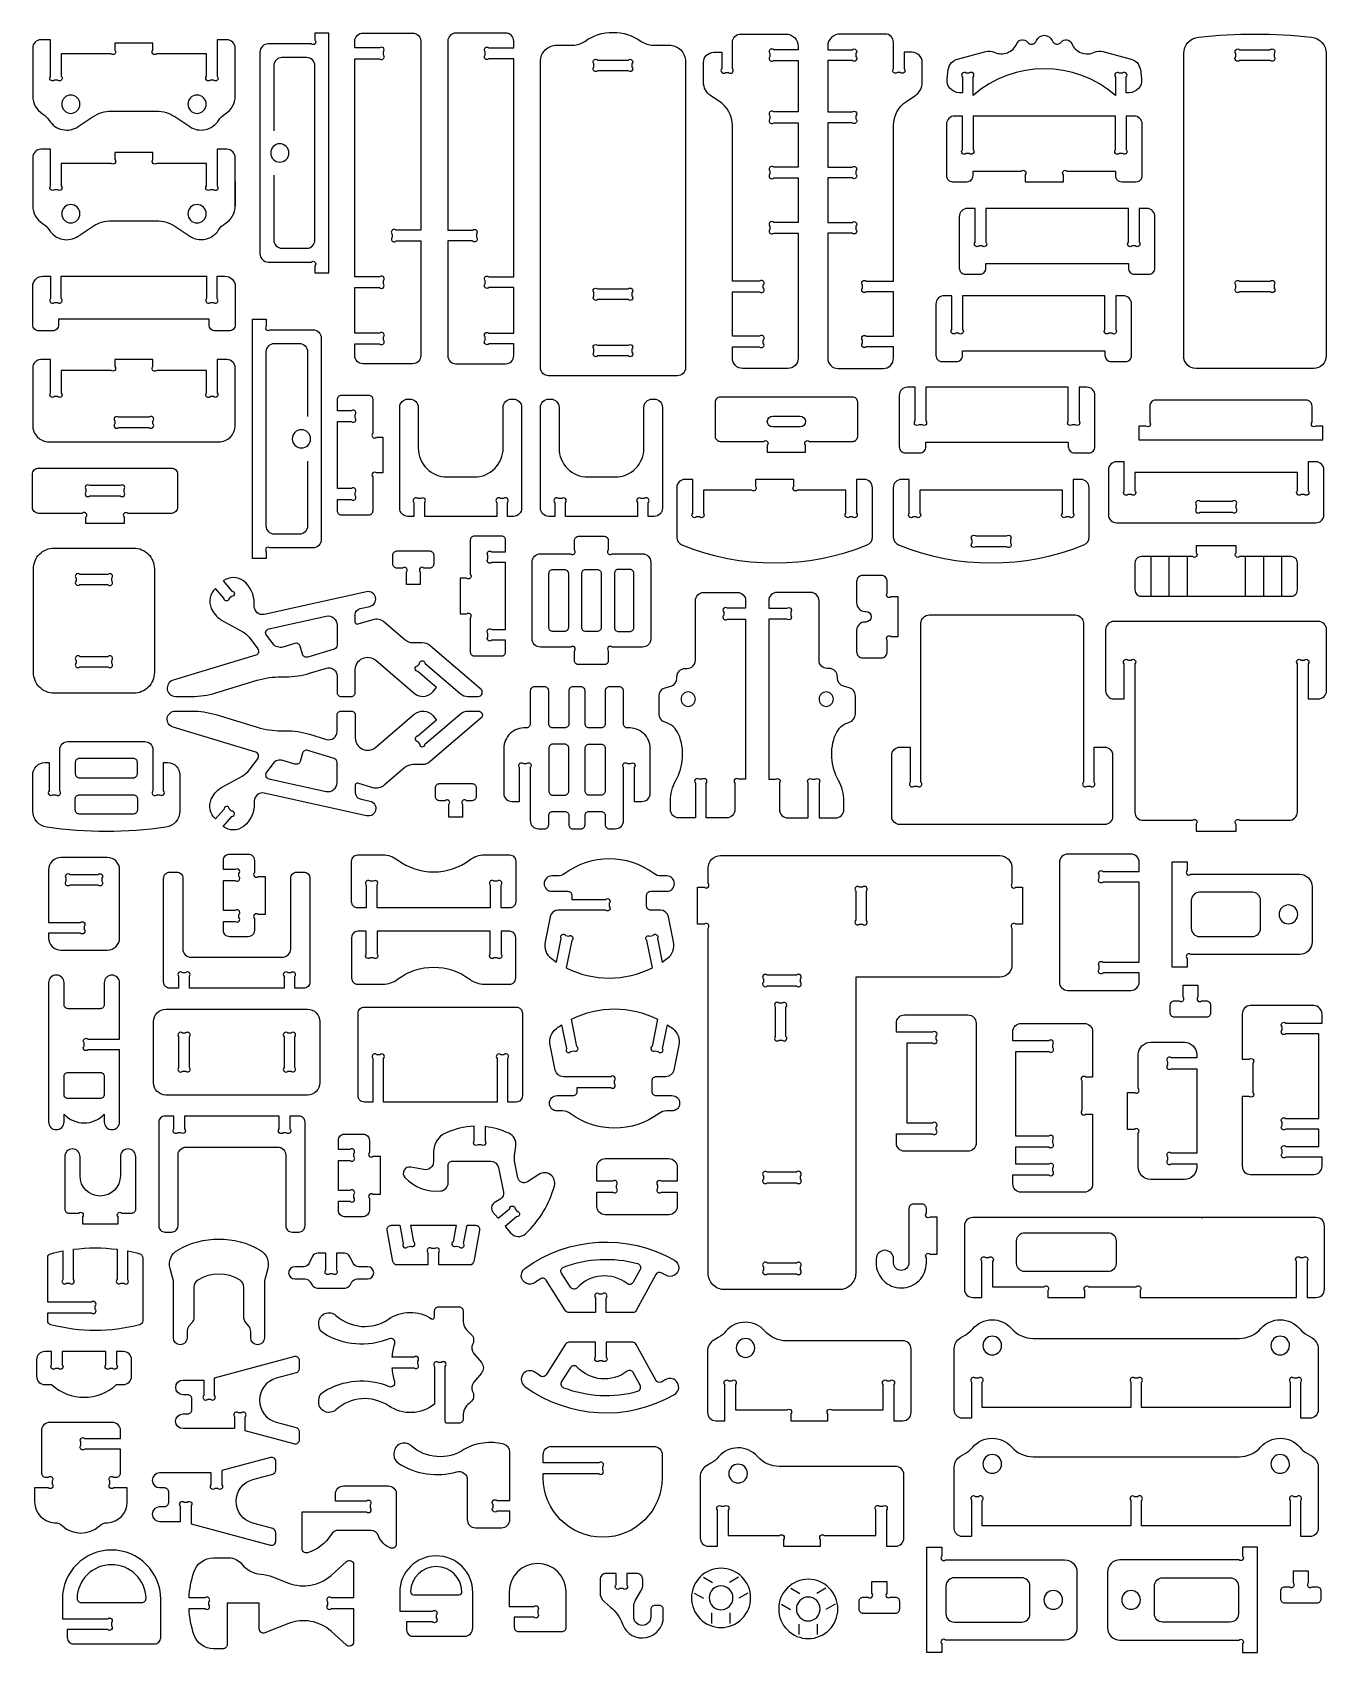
# Model space of a CAD drawing. Extents: x -471 to 979, y -690 to 1124.
import ezdxf

# ---------------------------------------------------------------- set-up
doc = ezdxf.new("R2010")
doc.units = 0
doc.header["$MEASUREMENT"] = 0
doc.layers.get('DEFPOINTS').update_dxf_attribs({"color": 1, "linetype": 'CONTINUOUS'})
doc.layers.add('KONTUR', color=20, linetype='CONTINUOUS')

msp = doc.modelspace()

# ---------------------------------------------------------------- linework, layer by layer
at = {"layer": 'DEFPOINTS'}
msp.add_lwpolyline([(-451.8, 665.3), (-261.8, 665.3, 0.414214), (-243.3, 683.7), (-243.3, 748.1, 0.414214), (-252.6, 757.3), (-263.5, 757.3), (-263.5, 720.1, -1), (-267.7, 715.9), (-271.2, 715.9, -1), (-275.5, 720.1), (-275.5, 745.3), (-331.2, 745.3, -1), (-335.5, 749.5), (-335.5, 757.3), (-378.1, 757.3), (-378.1, 749.5, -1), (-382.4, 745.3), (-438.1, 745.3), (-438.1, 720.1, -1), (-442.4, 715.9), (-445.9, 715.9, -1), (-450.1, 720.1), (-450.1, 757.3), (-461, 757.3, 0.414214), (-470.2, 748.1), (-470.2, 683.7, 0.414214)], format="xyb", close=True, dxfattribs=at)
at = {"layer": 'KONTUR'}
for points in [[(-311.1, 1029.4), (-294.3, 1018.2, 0.422185), (-262, 1025.2, -0.11659), (-254.4, 1032.6, 0.261966), (-243.3, 1052.3), (-243.3, 1106.2, 0.414214), (-252.6, 1115.5), (-263.5, 1115.5), (-263.5, 1074.6, -1), (-267.7, 1070.3), (-271.2, 1070.3, -1), (-275.5, 1074.6), (-275.5, 1099.7), (-331.2, 1099.7, -1), (-335.5, 1104), (-335.5, 1111.7), (-378.1, 1111.7), (-378.1, 1104, -1), (-382.4, 1099.7), (-438.1, 1099.7), (-438.1, 1074.6, -1), (-442.4, 1070.3), (-445.9, 1070.3, -1), (-450.1, 1074.6), (-450.1, 1115.5), (-461, 1115.5, 0.414214), (-470.2, 1106.2), (-470.2, 1052.3, 0.261966), (-459.1, 1032.6, -0.11659), (-451.6, 1025.2, 0.422185), (-419.2, 1018.2), (-402.5, 1029.4, -0.147995), (-382, 1035.6), (-331.5, 1035.6, -0.147995)], [(-215.6, 1101.7), (-215.6, 875.8, 0.414214), (-206.4, 866.6), (-158.3, 866.6, -1), (-154, 862.3), (-154, 854.6), (-138.6, 854.6), (-138.6, 1122.9), (-154, 1122.9), (-154, 1115.2, -1), (-158.3, 1110.9), (-206.4, 1110.9, 0.414214)], [(-109.5, 838), (-81.6, 838, 1), (-77.4, 842.3), (-77.4, 845.8, 1), (-81.6, 850), (-109.5, 850), (-109.5, 1094.3), (-81.6, 1094.3, 1), (-77.4, 1098.6), (-77.4, 1102.1, 1), (-81.6, 1106.3), (-109.5, 1106.3), (-109.5, 1113.8, -0.414214), (-100.2, 1123), (-44.7, 1123, -0.414214), (-35.5, 1113.8), (-35.5, 902.2), (-63.3, 902.2, 1), (-67.6, 897.9), (-67.6, 894.4, 1), (-63.3, 890.2), (-35.5, 890.2), (-35.5, 761.9, -0.414214), (-44.7, 752.7), (-100.2, 752.7, -0.414214), (-109.5, 761.9), (-109.5, 774.9), (-81.6, 774.9, 1), (-77.4, 779.2), (-77.4, 782.7, 1), (-81.6, 786.9), (-109.5, 786.9)], [(68.7, 838), (40.8, 838, -1), (36.6, 842.3), (36.6, 845.8, -1), (40.8, 850), (68.7, 850), (68.7, 1094.3), (40.8, 1094.3, -1), (36.6, 1098.6), (36.6, 1102.1, -1), (40.8, 1106.3), (68.7, 1106.3), (68.7, 1113.8, 0.414214), (59.4, 1123), (3.9, 1123, 0.414214), (-5.3, 1113.8), (-5.3, 902.2), (22.5, 902.2, -1), (26.8, 897.9), (26.8, 894.4, -1), (22.5, 890.2), (-5.3, 890.2), (-5.3, 761.9, 0.414214), (3.9, 752.7), (59.4, 752.7, 0.414214), (68.7, 761.9), (68.7, 774.9), (40.8, 774.9, -1), (36.6, 779.2), (36.6, 782.7, -1), (40.8, 786.9), (68.7, 786.9)], [(107.7, 739.2, -0.414214), (98.5, 748.4), (98.5, 1091, -0.414214), (116.9, 1109.5), (134.9, 1109.5, 0.155074), (148.2, 1113.7, -0.31779), (211.4, 1113.7, 0.155074), (224.7, 1109.5), (242.6, 1109.5, -0.414214), (261.1, 1091), (261.1, 748.4, -0.414214), (251.9, 739.2)], [(301.6, 1101.5), (301.6, 1083, 1), (305.8, 1078.8), (309.3, 1078.8, 1), (313.6, 1083), (313.6, 1112.7, -0.414214), (322.8, 1121.9), (373.4, 1121.9, -0.414214), (387.2, 1108.1), (387.2, 1104.3), (359.8, 1104.3, 1), (355.5, 1100.1), (355.5, 1096.6, 1), (359.8, 1092.3), (387.2, 1092.3), (387.2, 1034.6), (359.8, 1034.6, 1), (355.5, 1030.4), (355.5, 1026.9, 1), (359.8, 1022.6), (387.2, 1022.6), (387.2, 972.8), (359.8, 972.8, 1), (355.5, 968.6), (355.5, 965.1, 1), (359.8, 960.8), (387.2, 960.8), (387.2, 911), (359.8, 911, 1), (355.5, 906.7), (355.5, 903.2, 1), (359.8, 899), (387.2, 899), (387.2, 758.9, -0.414214), (375.7, 747.4), (325.1, 747.4, -0.414214), (313.6, 758.9), (313.6, 771.6), (344, 771.6, 1), (348.2, 775.8), (348.2, 779.3, 1), (344, 783.6), (313.6, 783.6), (313.6, 833.2), (344, 833.2, 1), (348.2, 837.5), (348.2, 841, 1), (344, 845.2), (313.6, 845.2), (313.6, 1019.4, 0.252072), (299, 1046.4), (289.5, 1052.7, -0.252072), (281.2, 1068.1), (281.2, 1089.9, -0.414214), (292.7, 1101.5)], [(505.9, 1101.5), (506, 1083, -1), (501.7, 1078.8), (498.2, 1078.8, -1), (494, 1083), (494, 1112.7, 0.414214), (484.7, 1121.9), (434.2, 1121.9, 0.414214), (420.3, 1108.1), (420.3, 1104.3), (447.7, 1104.3, -1), (452, 1100.1), (452, 1096.6, -1), (447.7, 1092.3), (420.3, 1092.3), (420.3, 1034.6), (447.7, 1034.6, -1), (452, 1030.4), (452, 1026.9, -1), (447.7, 1022.6), (420.3, 1022.6), (420.3, 972.8), (447.7, 972.8, -1), (452, 968.6), (452, 965.1, -1), (447.7, 960.8), (420.3, 960.8), (420.3, 911), (447.7, 911, -1), (452, 906.7), (452, 903.2, -1), (447.7, 899), (420.3, 899), (420.3, 758.9, 0.414214), (431.9, 747.4), (482.4, 747.4, 0.414214), (494, 758.9), (494, 771.6), (463.5, 771.6, -1), (459.3, 775.8), (459.3, 779.3, -1), (463.5, 783.6), (494, 783.6), (494, 833.2), (463.5, 833.2, -1), (459.3, 837.5), (459.3, 841, -1), (463.5, 845.2), (494, 845.2), (494, 1019.4, -0.252072), (508.5, 1046.4), (518, 1052.7, 0.252072), (526.3, 1068.1), (526.3, 1089.9, 0.414214), (514.8, 1101.5)], [(654.3, 1114.5, -0.687577), (671.6, 1114.5, 0.578369), (681.9, 1112.9, -0.567962), (693.6, 1111.3, 0.425793), (719, 1101.5, -0.176453), (728.5, 1102.3), (760.3, 1093.8, -0.304748), (770.5, 1082.1), (771.8, 1071.7, -0.451549), (758.1, 1056.2), (754.7, 1056.2), (754.7, 1073.7, 1), (750.5, 1078), (746.9, 1078, 1), (742.7, 1073.7), (742.7, 1053, 0.37485), (583.2, 1053), (583.2, 1073.7, 1), (578.9, 1078), (575.4, 1078, 1), (571.2, 1073.7), (571.2, 1056.2), (567.8, 1056.2, -0.451549), (554.1, 1071.7), (555.4, 1082.1, -0.304748), (565.6, 1093.8), (597.4, 1102.3, -0.176453), (606.9, 1101.5, 0.425793), (632.2, 1111.3, -0.567962), (644, 1112.9, 0.578369)], [(832.9, 747.4, -0.414214), (819.1, 761.3), (819.1, 1100.1, -0.382343), (835.5, 1118.4, -0.055069), (962.2, 1118.4, -0.382343), (978.6, 1100.1), (978.6, 761.3, -0.414214), (964.8, 747.4)], [(162.7, 1092.8), (196.8, 1092.8, -1), (201.1, 1088.5), (201.1, 1085, -1), (196.8, 1080.8), (162.7, 1080.8, -1), (158.5, 1085), (158.5, 1088.5, -1)], [(881.7, 1104.3), (916, 1104.3, -1), (920.3, 1100.1), (920.3, 1096.6, -1), (916, 1092.3), (881.7, 1092.3, -1), (877.4, 1096.6), (877.4, 1100.1, -1)], [(-427.5, 1053.6, 0.414214), (-437.7, 1043.4, 0.414214), (-427.5, 1033.1, 0.414214), (-417.3, 1043.4, 0.414214)], [(-286.1, 1053.6, 0.414214), (-296.3, 1043.4, 0.414214), (-286.1, 1033.1, 0.414214), (-275.8, 1043.4, 0.414214)], [(583.2, 1030.1), (583.2, 992.4, -1), (578.9, 988.1), (575.4, 988.1, -1), (571.2, 992.4), (571.2, 1030.1), (562.5, 1030.1, 0.414214), (553.3, 1020.9), (553.3, 963.4, 0.414214), (560.2, 956.5), (576.3, 956.5, 0.414214), (583.2, 963.4), (583.2, 968.5), (637.3, 968.5, -1), (641.5, 964.2), (641.5, 956.5), (684.4, 956.5), (684.4, 964.2, -1), (688.6, 968.5), (742.7, 968.5), (742.7, 963.4, 0.414214), (749.6, 956.5), (765.6, 956.5, 0.414214), (772.6, 963.4), (772.6, 1020.9, 0.414214), (763.3, 1030.1), (754.7, 1030.1), (754.7, 992.4, -1), (750.5, 988.1), (746.9, 988.1, -1), (742.7, 992.4), (742.7, 1030.1)], [(-193.4, 999, 0.414214), (-203.6, 988.7, 0.414214), (-193.4, 978.5, 0.414214), (-183.1, 988.7, 0.414214)], [(-311.1, 906.7), (-294.3, 895.5, 0.422185), (-262, 902.5, -0.11659), (-254.4, 909.9, 0.261966), (-243.3, 929.6), (-243.3, 983.5, 0.414214), (-252.6, 992.8), (-263.5, 992.8), (-263.5, 951.9, -1), (-267.7, 947.6), (-271.2, 947.6, -1), (-275.5, 951.9), (-275.5, 977.1), (-331.2, 977.1, -1), (-335.5, 981.3), (-335.5, 989.1), (-378.1, 989.1), (-378.1, 981.3, -1), (-382.4, 977.1), (-438.1, 977.1), (-438.1, 951.9, -1), (-442.4, 947.6), (-445.9, 947.6, -1), (-450.1, 951.9), (-450.1, 992.8), (-461, 992.8, 0.414214), (-470.2, 983.5), (-470.2, 929.6, 0.261966), (-459.1, 909.9, -0.11659), (-451.6, 902.5, 0.422185), (-419.2, 895.5), (-402.5, 906.7, -0.147995), (-382, 912.9), (-331.5, 912.9, -0.147995)], [(-427.5, 930.9, 0.414214), (-437.7, 920.7, 0.414214), (-427.5, 910.4, 0.414214), (-417.3, 920.7, 0.414214)], [(-286.1, 930.9, 0.414214), (-296.3, 920.7, 0.414214), (-286.1, 910.4, 0.414214), (-275.8, 920.7, 0.414214)], [(597.5, 926.6), (597.5, 888.9, -1), (593.3, 884.6), (589.8, 884.6, -1), (585.5, 888.9), (585.5, 926.6), (576.9, 926.6, 0.414214), (567.7, 917.3), (567.7, 859.9, 0.414214), (574.6, 852.9), (590.6, 852.9, 0.414214), (597.5, 859.9), (597.5, 864.9), (757.1, 864.9), (757.1, 859.9, 0.414214), (764, 852.9), (780, 852.9, 0.414214), (786.9, 859.9), (786.9, 917.3, 0.414214), (777.7, 926.6), (769.1, 926.6), (769.1, 888.9, -1), (764.8, 884.6), (761.3, 884.6, -1), (757.1, 888.9), (757.1, 926.6)], [(-448, 789.5), (-463.3, 789.5, -0.414214), (-470.2, 796.4), (-470.2, 839.3, -0.414214), (-458.7, 850.8), (-450.1, 850.8), (-450.1, 825.7, 1), (-445.9, 821.4), (-442.4, 821.4, 1), (-438.1, 825.7), (-438.1, 850.8), (-275.5, 850.8), (-275.5, 825.7, 1), (-271.2, 821.4), (-267.7, 821.4, 1), (-263.5, 825.7), (-263.5, 850.8), (-254.9, 850.8, -0.414214), (-243.3, 839.3), (-243.3, 796.4, -0.414214), (-250.3, 789.5), (-265.6, 789.5, -0.414214), (-272.5, 796.4), (-272.5, 802.7), (-441.1, 802.7), (-441.1, 796.4, -0.414214)], [(162.7, 836.5), (196.8, 836.5, -1), (201.1, 832.2), (201.1, 828.7, -1), (196.8, 824.5), (162.7, 824.5, -1), (158.5, 828.7), (158.5, 832.2, -1)], [(881.7, 845.2), (916, 845.2, -1), (920.3, 841), (920.3, 837.5, -1), (916, 833.2), (881.7, 833.2, -1), (877.4, 837.5), (877.4, 841, -1)], [(571.4, 828.8), (571.4, 791.1, -1), (567.1, 786.9), (563.6, 786.9, -1), (559.4, 791.1), (559.4, 828.8), (550.7, 828.8, 0.414214), (541.5, 819.6), (541.5, 762.1, 0.414214), (548.4, 755.2), (564.4, 755.2, 0.414214), (571.4, 762.1), (571.4, 767.2), (730.9, 767.2), (730.9, 762.1, 0.414214), (737.8, 755.2), (753.8, 755.2, 0.414214), (760.7, 762.1), (760.7, 819.6, 0.414214), (751.5, 828.8), (742.9, 828.8), (742.9, 791.1, -1), (738.6, 786.9), (735.1, 786.9, -1), (730.9, 791.1), (730.9, 828.8)], [(-146.9, 781.6), (-146.9, 555.7, -0.414214), (-156.2, 546.5), (-204.3, 546.5, 1), (-208.5, 542.2), (-208.5, 534.5), (-223.9, 534.5), (-223.9, 802.8), (-208.5, 802.8), (-208.5, 795, 1), (-204.3, 790.8), (-156.2, 790.8, -0.414214)], [(196.8, 761.4), (162.7, 761.4, -1), (158.5, 765.6), (158.5, 769.1, -1), (162.7, 773.4), (196.8, 773.4, -1), (201.1, 769.1), (201.1, 765.6, -1)], [(530.3, 726.5), (530.3, 688.7, -1), (526.1, 684.5), (522.6, 684.5, -1), (518.3, 688.7), (518.3, 726.5), (509.7, 726.5, 0.414214), (500.5, 717.2), (500.5, 659.8, 0.414214), (507.4, 652.8), (523.4, 652.8, 0.414214), (530.3, 659.8), (530.3, 664.8), (689.8, 664.8), (689.8, 659.8, 0.414214), (696.8, 652.8), (712.8, 652.8, 0.414214), (719.7, 659.8), (719.7, 717.2, 0.414214), (710.5, 726.5), (701.8, 726.5), (701.8, 688.7, -1), (697.6, 684.5), (694.1, 684.5, -1), (689.8, 688.7), (689.8, 726.5)], [(-128.9, 688), (-113.3, 688, 1), (-109.1, 692.2), (-109.1, 695.7, 1), (-113.3, 700), (-128.9, 700), (-128.9, 712.9, -0.414214), (-124.3, 717.6), (-93.9, 717.6, -0.414214), (-89.3, 712.9), (-89.3, 674.6, 1), (-85, 670.4), (-77.8, 670.4), (-77.8, 630.4), (-85, 630.4, 1), (-89.3, 626.2), (-89.3, 587.9, -0.414214), (-93.9, 583.2), (-124.3, 583.2, -0.414214), (-128.9, 587.9), (-128.9, 600.9), (-113.3, 600.9, 1), (-109.1, 605.1), (-109.1, 608.6, 1), (-113.3, 612.9), (-128.9, 612.9)], [(-59.1, 703.9, -0.414214), (-49.9, 713.1), (-47.6, 713.1, -0.414214), (-38.3, 703.9), (-38.3, 658.3, 0.414214), (-6, 626), (24.5, 626, 0.414214), (56.8, 658.3), (56.8, 703.9, -0.414214), (66, 713.1), (68.3, 713.1, -0.414214), (77.5, 703.9), (77.5, 591.1, -0.414214), (68.3, 581.8), (61.6, 581.8), (61.6, 597.4, 1), (57.3, 601.7), (53.8, 601.7, 1), (49.6, 597.4), (49.6, 581.8), (-31.1, 581.8), (-31.1, 597.4, 1), (-35.4, 601.7), (-38.9, 601.7, 1), (-43.1, 597.4), (-43.1, 581.8), (-49.9, 581.8, -0.414214), (-59.1, 591.1)], [(98.6, 703.9, -0.414214), (107.8, 713.1), (110.1, 713.1, -0.414214), (119.4, 703.9), (119.4, 658.3, 0.414214), (151.7, 626), (182.2, 626, 0.414214), (214.5, 658.3), (214.5, 703.9, -0.414214), (223.7, 713.1), (226, 713.1, -0.414214), (235.2, 703.9), (235.2, 591.1, -0.414214), (226, 581.8), (219.3, 581.8), (219.3, 597.4, 1), (215, 601.7), (211.5, 601.7, 1), (207.3, 597.4), (207.3, 581.8), (126.6, 581.8), (126.6, 597.4, 1), (122.3, 601.7), (118.8, 601.7, 1), (114.6, 597.4), (114.6, 581.8), (107.8, 581.8, -0.414214), (98.6, 591.1)], [(294.3, 671.3, 0.414214), (299.9, 665.8), (348.4, 665.8, -1), (352.7, 661.5), (352.7, 653.8), (395.5, 653.8), (395.5, 661.5, -1), (399.8, 665.8), (448.3, 665.8, 0.414214), (453.9, 671.3), (453.9, 709.9, 0.414214), (448.3, 715.4), (299.9, 715.4, 0.414214), (294.3, 709.9)], [(781, 705.2), (781, 687.2, -1), (776.7, 683), (769, 683), (769, 667.7), (974.9, 667.7), (974.9, 683), (967.2, 683, -1), (962.9, 687.2), (962.9, 705.2, 0.414214), (956, 712.1), (787.9, 712.1, 0.414214)], [(-373.9, 681.4), (-339.7, 681.4, 1), (-335.5, 685.6), (-335.5, 688.5, 1), (-339.7, 692.8), (-373.9, 692.8, 1), (-378.1, 688.5), (-378.1, 685.6, 1)], [(358.7, 694), (389.5, 694, -1), (389.5, 682), (358.7, 682, -1)], [(-169.2, 678.9, 0.414214), (-179.4, 668.6, 0.414214), (-169.2, 658.4, 0.414214), (-158.9, 668.6, 0.414214)], [(-314.8, 585.2), (-363.6, 585.2, 1), (-367.9, 580.9), (-367.9, 573.7), (-410.5, 573.7), (-410.5, 580.9, 1), (-414.8, 585.2), (-463.6, 585.2, -0.414214), (-470.5, 592.1), (-470.5, 629, -0.414214), (-463.6, 635.9), (-314.8, 635.9, -0.414214), (-307.9, 629), (-307.9, 592.1, -0.414214)], [(743.9, 574.6), (967, 574.6, 0.414214), (976.2, 583.9), (976.2, 633.8, 0.414214), (967, 643), (958.4, 643), (958.4, 610.6, -1), (954.2, 606.3), (950.7, 606.3, -1), (946.4, 610.6), (946.4, 631), (764.5, 631), (764.5, 610.6, -1), (760.3, 606.3), (756.8, 606.3, -1), (752.5, 610.6), (752.5, 643), (743.9, 643, 0.414214), (734.7, 633.8), (734.7, 583.9, 0.414214)], [(-406.3, 604.8), (-372.1, 604.8, 1), (-367.9, 609.1), (-367.9, 612, 1), (-372.1, 616.3), (-406.3, 616.3, 1), (-410.5, 612), (-410.5, 609.1, 1)], [(452.6, 623.2), (452.6, 585.4, -1), (448.3, 581.2), (444.8, 581.2, -1), (440.6, 585.4), (440.6, 611.2), (386.5, 611.2, -1), (382.2, 615.4), (382.2, 623.2), (339.4, 623.2), (339.4, 615.4, -1), (335.1, 611.2), (281.1, 611.2), (281.1, 585.4, -1), (276.8, 581.2), (273.3, 581.2, -1), (269.1, 585.4), (269.1, 623.2), (260.4, 623.2, 0.414214), (251.2, 613.9), (251.2, 558.6, 0.305092), (256.9, 550, 0.195594), (464.7, 550, 0.305092), (470.4, 558.6), (470.4, 613.9, 0.414214), (461.2, 623.2)], [(499.6, 550, 0.195594), (707.3, 550, 0.305092), (713.1, 558.6), (713.1, 613.9, 0.414214), (703.8, 623.2), (695.2, 623.2), (695.2, 585.4, -1), (690.9, 581.2), (687.4, 581.2, -1), (683.2, 585.4), (683.2, 611.2), (523.7, 611.2), (523.7, 585.4, -1), (519.4, 581.2), (515.9, 581.2, -1), (511.7, 585.4), (511.7, 623.2), (503, 623.2, 0.414214), (493.8, 613.9), (493.8, 558.6, 0.305092)], [(837.5, 586.6), (873.5, 586.6, 1), (877.7, 590.9), (877.7, 594.4, 1), (873.5, 598.6), (837.5, 598.6, 1), (833.2, 594.4), (833.2, 590.9, 1)], [(-357, 546.3, -0.414214), (-333.9, 523.2), (-333.9, 406.9, -0.414214), (-357, 383.8), (-446.2, 383.8, -0.414214), (-469.3, 406.9), (-469.3, 523.2, -0.414214), (-446.2, 546.3)], [(59.6, 530.2), (44, 530.2, -1), (39.8, 534.4), (39.8, 537.9, -1), (44, 542.2), (59.6, 542.2), (59.6, 555.2, 0.414214), (55, 559.8), (24.6, 559.8, 0.414214), (20, 555.2), (20, 516.9, -1), (15.7, 512.6), (8.5, 512.6), (8.5, 472.6), (15.7, 472.6, -1), (20, 468.4), (20, 430.1, 0.414214), (24.6, 425.5), (55, 425.5, 0.414214), (59.6, 430.1), (59.6, 443.1), (44, 443.1, -1), (39.8, 447.3), (39.8, 450.8, -1), (44, 455.1), (59.6, 455.1)], [(141.3, 415.8, -0.414214), (136.7, 420.4), (136.7, 431.2, 1), (132.5, 435.4), (98.5, 435.4, -0.414214), (89.2, 444.7), (89.2, 530.7, -0.414214), (98.5, 539.9), (132.5, 539.9, 1), (136.7, 544.1), (136.7, 554.9, -0.414214), (141.3, 559.5), (170, 559.5, -0.414214), (174.6, 554.9), (174.6, 544.1, 1), (178.8, 539.9), (212.8, 539.9, -0.414214), (222.1, 530.7), (222.1, 444.7, -0.414214), (212.8, 435.4), (178.8, 435.4, 1), (174.6, 431.2), (174.6, 420.4, -0.414214), (170, 415.8)], [(586.3, 559.9), (620.6, 559.9, -1), (624.9, 555.7), (624.9, 552.2, -1), (620.6, 547.9), (586.3, 547.9, -1), (582, 552.2), (582, 555.7, -1)], [(939.5, 492.5, 0.414214), (946.4, 499.4), (946.4, 529.9, 0.414214), (939.5, 536.8), (882, 536.8, -1), (877.7, 541.1), (877.7, 548.8), (833.2, 548.8), (833.2, 541.1, -1), (829, 536.8), (771.4, 536.8, 0.414214), (764.5, 529.9), (764.5, 499.4, 0.414214), (771.4, 492.5)], [(-25.6, 523.9), (-31.9, 523.9, 1), (-36.2, 519.6), (-36.2, 505.5), (-51.6, 505.5), (-51.6, 519.6, 1), (-55.8, 523.9), (-62.1, 523.9, -0.414214), (-66.7, 528.5), (-66.7, 538.4, -0.414214), (-62.1, 543.1), (-25.6, 543.1, -0.414214), (-21, 538.4), (-21, 528.5, -0.414214)], [(-417.3, 505.4), (-385.9, 505.4, 1), (-381.6, 509.7), (-381.6, 512.6, 1), (-385.9, 516.8), (-417.3, 516.8, 1), (-421.6, 512.6), (-421.6, 509.7, 1)], [(-222, 484.3, 0.224783), (-233.9, 509.5, 0.332024), (-256.9, 509.5), (-247, 498.2, -1), (-247.4, 492.2), (-250, 489.9, -1), (-256, 490.3), (-265.5, 501, 0.318462), (-270.1, 478.7, 0.133666), (-259.4, 466.1), (-234.9, 452.6, -0.10459), (-227.7, 446.4), (-218, 433.5, -0.522753), (-220.3, 426.3), (-313, 398.3, 0.862777), (-310.3, 380.2), (-291.9, 380.2, 0.073666), (-265.2, 384.2), (-218.6, 398.3, -0.073666), (-191.8, 402.2), (-186.8, 402.2, 0.073666), (-160, 406.2), (-141.2, 411.9, -0.503235), (-129.3, 403.1), (-129.3, 384.8, 0.414214), (-124.7, 380.2), (-113.4, 380.2, 0.414214), (-108.8, 384.8), (-108.8, 410.2, -0.640772), (-85.9, 420.7), (-42.8, 383.8, 0.414214), (-21.9, 385.4), (-17.7, 390.3), (-38.6, 408.3, -1), (-39.1, 414.3), (-36.8, 416.9, -1), (-30.8, 417.4), (8.7, 383.5, 0.179039), (17.7, 380.2), (28.8, 380.2, 0.696297), (31.9, 388.3), (-24.8, 436.8, 0.179039), (-33.8, 440.2), (-44.2, 440.2, -0.179039), (-53.2, 443.5), (-76.3, 463.3, 0.256082), (-89.3, 466), (-105.8, 461, -0.503235), (-108.8, 463.2), (-108.8, 471.8, -0.35181), (-103.4, 478.6), (-92.5, 481, 1), (-96.1, 497.4), (-210.8, 472.1, -0.479498), (-222, 481.1)], [(108.1, 517.9, -0.414214), (112.7, 522.5), (125.2, 522.5, -0.414214), (129.8, 517.9), (129.8, 457.4, -0.414214), (125.2, 452.8), (112.7, 452.8, -0.414214), (108.1, 457.4)], [(144.8, 457.4), (144.8, 517.9, -0.414214), (149.4, 522.5), (161.9, 522.5, -0.414214), (166.5, 517.9), (166.5, 457.4, -0.414214), (161.9, 452.8), (149.4, 452.8, -0.414214)], [(203.2, 517.9, 0.414214), (198.5, 522.5), (186.1, 522.5, 0.414214), (181.4, 517.9), (181.4, 457.4, 0.414214), (186.1, 452.8), (198.5, 452.8, 0.414214), (203.2, 457.4)], [(462, 463.5, 0.414214), (452.7, 454.3), (452.7, 430.3, 0.414214), (459.6, 423.3), (480.2, 423.3, 0.414214), (487.1, 430.3), (487.1, 443, -1), (491.3, 447.3), (499.1, 447.3), (499.1, 491.8), (491.3, 491.8, -1), (487.1, 496), (487.1, 508.8, 0.414214), (480.2, 515.7), (459.6, 515.7, 0.414214), (452.7, 508.8), (452.7, 484.8, 0.414214), (462, 475.5), (463, 475.5, -1), (463, 463.5)], [(231.4, 381, -0.339454), (238.2, 389.9), (244.7, 391.6, 0.339454), (251.5, 400.5), (251.5, 402.3, -0.414214), (260.7, 411.6), (262.9, 411.6, 0.414214), (272.1, 420.8), (272.1, 487.4, -0.414214), (281.3, 496.6), (319.2, 496.6, -0.414214), (328.4, 487.4), (328.4, 478.9), (308.1, 478.9, 1), (303.8, 474.6), (303.8, 471.1, 1), (308.1, 466.9), (328.4, 466.9), (328.4, 287.4), (320.7, 287.4, 1), (316.4, 283.1), (316.4, 253.4, -0.414214), (307.2, 244.2), (284.1, 244.2), (284.1, 283.1, 1), (279.9, 287.4), (276.4, 287.4, 1), (272.1, 283.1), (272.1, 244.2), (253.4, 244.2, -0.414214), (244.2, 253.4), (244.2, 263.2, -0.129433), (250.2, 286, 0.231132), (253.3, 338, 0.231026), (238.2, 351.3, -0.33747), (231.4, 360.2)], [(451.3, 381, 0.339454), (444.5, 389.9), (438, 391.6, -0.339454), (431.2, 400.5), (431.2, 402.3, 0.414214), (421.9, 411.6), (419.8, 411.6, -0.414214), (410.6, 420.8), (410.6, 487.4, 0.414214), (401.3, 496.6), (363.5, 496.6, 0.414214), (354.2, 487.4), (354.2, 478.9), (374.6, 478.9, -1), (378.9, 474.6), (378.9, 471.1, -1), (374.6, 466.9), (354.2, 466.9), (354.2, 287.4), (362, 287.4, -1), (366.2, 283.1), (366.2, 253.4, 0.414214), (375.5, 244.2), (398.6, 244.2), (398.6, 283.1, -1), (402.8, 287.4), (406.3, 287.4, -1), (410.6, 283.1), (410.6, 244.2), (429.2, 244.2, 0.414214), (438.5, 253.4), (438.5, 263.2, 0.129433), (432.5, 286, -0.231132), (429.3, 338, -0.231026), (444.5, 351.3, 0.33747), (451.3, 360.2)], [(-205.7, 456), (-141.6, 470.1, -0.479498), (-129.3, 460.2), (-129.3, 437.7, -0.330464), (-132.5, 433.2), (-162.1, 424.3, -0.414214), (-167.9, 427.4), (-170.6, 436.6, 0.414214), (-176.4, 439.6), (-190, 435.5, -0.313411), (-201, 439.1), (-208.3, 448.7, -0.547347)], [(739.5, 314.3), (739.5, 246, -0.414214), (730.3, 236.7), (501.2, 236.7, -0.414214), (492, 246), (492, 314.3, -0.414214), (501.2, 323.5), (512.8, 323.5), (512.8, 284.2, 1), (517, 279.9), (520.5, 279.9, 1), (524.8, 284.2), (524.8, 462.2, -0.414214), (534, 471.4), (697.5, 471.4, -0.414214), (706.7, 462.2), (706.7, 284.2, 1), (711, 279.9), (714.5, 279.9, 1), (718.7, 284.2), (718.7, 323.5), (730.3, 323.5, -0.414214)], [(877.7, 229.5), (877.7, 237.2, -1), (881.9, 241.5), (937.1, 241.5, 0.414214), (946.4, 250.7), (946.4, 416.7, -1), (950.6, 421), (954.1, 421, -1), (958.4, 416.7), (958.4, 377.4), (969.9, 377.4, 0.414214), (979.1, 386.6), (979.1, 454.9, 0.414214), (969.9, 464.2), (740.9, 464.2, 0.414214), (731.6, 454.9), (731.6, 386.6, 0.414214), (740.9, 377.4), (752.4, 377.4), (752.4, 416.7, -1), (756.7, 421), (760.2, 421, -1), (764.4, 416.7), (764.4, 250.7, 0.414214), (773.6, 241.5), (828.9, 241.5, -1), (833.1, 237.2), (833.1, 229.5)], [(-421.6, 420.5), (-421.6, 417.5, 1), (-417.3, 413.3), (-385.9, 413.3, 1), (-381.6, 417.5), (-381.6, 420.5, 1), (-385.9, 424.7), (-417.3, 424.7, 1)], [(112.4, 345, -0.414214), (107.8, 349.6), (107.8, 386.4, 0.414214), (103.2, 391), (91.8, 391, 0.414214), (87.2, 386.4), (87.2, 349.5, -0.437062), (82.2, 344.9, 0.437062), (57.4, 321.9), (57.4, 271.8, 0.414214), (66.6, 262.6), (75.2, 262.6), (75.2, 300.7, -1), (79.4, 305), (82.9, 305, -1), (87.2, 300.7), (87.2, 241.3, 0.414214), (96.4, 232), (103.2, 232, 0.414214), (107.8, 236.7), (107.8, 246.9, -0.414214), (112.4, 251.5), (125.7, 251.5, -0.414214), (130.3, 246.9), (130.3, 236.7, 0.414214), (134.9, 232), (143.9, 232, 0.414214), (148.5, 236.7), (148.5, 246.9, -0.414214), (153.1, 251.5), (166.4, 251.5, -0.414214), (171.1, 246.9), (171.1, 236.7, 0.414214), (175.7, 232), (182.4, 232, 0.414214), (191.6, 241.3), (191.6, 300.7, -1), (195.9, 305), (199.4, 305, -1), (203.6, 300.7), (203.6, 262.6), (212.2, 262.6, 0.414214), (221.5, 271.8), (221.5, 321.9, 0.437062), (196.6, 344.9, -0.437062), (191.6, 349.5), (191.6, 386.4, 0.414214), (187, 391), (175.7, 391, 0.414214), (171.1, 386.4), (171.1, 349.6, -0.414214), (166.4, 345), (153.1, 345, -0.414214), (148.5, 349.6), (148.5, 386.4, 0.414214), (143.9, 391), (134.9, 391, 0.414214), (130.3, 386.4), (130.3, 349.6, -0.414214), (125.7, 345)], [(264.1, 385.2, 0.414214), (256, 377.1, 0.414214), (264.1, 369.1, 0.414214), (272.1, 377.1, 0.414214)], [(418.6, 385.2, 0.414214), (410.6, 377.1, 0.414214), (418.6, 369.1, 0.414214), (426.7, 377.1, 0.414214)], [(-222, 259.8, -0.224783), (-233.9, 234.6, -0.332024), (-256.9, 234.6), (-247, 245.8, 1), (-247.4, 251.8), (-250, 254.2, 1), (-256, 253.8), (-265.5, 243, -0.318462), (-270.1, 265.3, -0.133666), (-259.4, 278), (-234.9, 291.4, 0.10459), (-227.7, 297.7), (-218, 310.5, 0.522753), (-220.3, 317.7), (-313, 345.8, -0.862777), (-310.3, 363.9), (-291.9, 363.9, -0.073666), (-265.2, 359.9), (-218.6, 345.8, 0.073666), (-191.8, 341.8), (-186.8, 341.8, -0.073666), (-160, 337.9), (-141.2, 332.1, 0.503235), (-129.3, 341), (-129.3, 359.2, -0.414214), (-124.7, 363.9), (-113.4, 363.9, -0.414214), (-108.8, 359.2), (-108.8, 333.8, 0.640772), (-85.9, 323.3), (-42.8, 360.3, -0.414214), (-21.9, 358.7), (-17.7, 353.7), (-38.6, 335.8, 1), (-39.1, 329.8), (-36.8, 327.1, 1), (-30.8, 326.7), (8.7, 360.5, -0.179039), (17.7, 363.9), (28.8, 363.9, -0.696297), (31.9, 355.7), (-24.8, 307.2, -0.179039), (-33.8, 303.9), (-44.2, 303.9, 0.179039), (-53.2, 300.6), (-76.3, 280.8, -0.256082), (-89.3, 278), (-105.8, 283, 0.503235), (-108.8, 280.8), (-108.8, 272.2, 0.35181), (-103.4, 265.5), (-92.5, 263.1, -1), (-96.1, 246.6), (-210.8, 272, 0.479498), (-222, 263)], [(-451.9, 306.2), (-451.9, 274.4, 1), (-447.7, 270.2), (-444.2, 270.2, 1), (-439.9, 274.4), (-439.9, 320.5, -0.414214), (-430.7, 329.7), (-344.7, 329.7, -0.414214), (-335.5, 320.5), (-335.5, 274.4, 1), (-331.2, 270.2), (-327.7, 270.2, 1), (-323.5, 274.4), (-323.5, 306.2), (-319.1, 306.2, -0.414214), (-305.3, 292.4), (-305.3, 252, -0.371951), (-321, 233.8, -0.073339), (-454.4, 233.8, -0.371951), (-470.1, 252), (-470.1, 292.4, -0.414214), (-456.3, 306.2)], [(107.8, 274.3, 0.414214), (112.4, 269.7), (125.7, 269.7, 0.414214), (130.3, 274.3), (130.3, 322.2, 0.414214), (125.7, 326.8), (112.4, 326.8, 0.414214), (107.8, 322.2)], [(166.4, 326.8, -0.414214), (171.1, 322.2), (171.1, 274.3, -0.414214), (166.4, 269.7), (153.1, 269.7, -0.414214), (148.5, 274.3), (148.5, 322.2, -0.414214), (153.1, 326.8)], [(-417.9, 310.8, 0.414214), (-422.5, 306.2), (-422.5, 293.7, 0.414214), (-417.9, 289.1), (-357.5, 289.1, 0.414214), (-352.9, 293.7), (-352.9, 306.2, 0.414214), (-357.5, 310.8)], [(-205.7, 288.1), (-141.6, 273.9, 0.479498), (-129.3, 283.8), (-129.3, 306.4, 0.330464), (-132.5, 310.8), (-162.1, 319.8, 0.414214), (-167.9, 316.7), (-170.6, 307.5, -0.414214), (-176.4, 304.4), (-190, 308.6, 0.313411), (-201, 305), (-208.3, 295.4, 0.547347)], [(22, 263.5), (15.7, 263.5, 1), (11.4, 259.2), (11.4, 245.1), (-4, 245.1), (-4, 259.2, 1), (-8.2, 263.5), (-14.5, 263.5, -0.414214), (-19.1, 268.1), (-19.1, 278, -0.414214), (-14.5, 282.6), (22, 282.6, -0.414214), (26.6, 278), (26.6, 268.1, -0.414214)], [(-357.5, 248.5), (-417.9, 248.5, -0.414214), (-422.5, 253.1), (-422.5, 265.6, -0.414214), (-417.9, 270.2), (-357.5, 270.2, -0.414214), (-352.9, 265.6), (-352.9, 253.1, -0.414214)], [(-438.5, 96.2), (-386.6, 96.2, 0.414214), (-372.8, 110.1), (-372.8, 186, 0.414214), (-386.6, 199.8), (-438.5, 199.8, 0.414214), (-452.4, 186), (-452.4, 127.1), (-416.8, 127.1, -1), (-412.6, 122.9), (-412.6, 119.4, -1), (-416.8, 115.1), (-452.4, 115.1), (-452.4, 110.1, 0.414214)], [(-256.5, 128.4), (-243.4, 128.4, 1), (-239.1, 132.7), (-239.1, 136.2, 1), (-243.4, 140.4), (-256.5, 140.4), (-256.5, 174.3), (-243.4, 174.3, 1), (-239.1, 178.5), (-239.1, 182, 1), (-243.4, 186.3), (-256.5, 186.3), (-256.5, 196.7, -0.414214), (-249.5, 203.6), (-228.7, 203.6, -0.414214), (-221.8, 196.7), (-221.8, 183, 1), (-217.5, 178.7), (-209.8, 178.7), (-209.8, 136), (-217.5, 136, 1), (-221.8, 131.7), (-221.8, 118.1, -0.414214), (-228.7, 111.2), (-249.5, 111.2, -0.414214), (-256.5, 118.1)], [(-106.1, 202.8), (-78, 202.8, -0.16263), (-61.4, 197.2, 0.334097), (19.3, 197.2, -0.16263), (35.9, 202.8), (64, 202.8, -0.414214), (70.9, 195.9), (70.9, 150.4, -0.414214), (64, 143.5), (54.4, 143.5), (54.4, 168.9, 1), (50.2, 173.2), (46.7, 173.2, 1), (42.4, 168.9), (42.4, 143.5), (-84.5, 143.5), (-84.5, 168.9, 1), (-88.8, 173.2), (-92.3, 173.2, 1), (-96.5, 168.9), (-96.5, 143.5), (-106.1, 143.5, -0.414214), (-113, 150.4), (-113, 195.9, -0.414214)], [(451.7, -265.5, -0.414214), (433.2, -284), (304.9, -284, -0.414214), (286.4, -265.5), (286.4, 120.9, 1), (282.2, 125.2), (274.4, 125.2), (274.4, 166.6), (282.2, 166.6, 1), (286.4, 170.9), (286.4, 188.1, -0.414214), (300.2, 202), (612.9, 202, -0.414214), (626.7, 188.1), (626.7, 170.9, 1), (631, 166.6), (638.7, 166.6), (638.7, 125.2), (631, 125.2, 1), (626.7, 120.9), (626.7, 79.7, -0.414214), (612.9, 65.9), (451.7, 65.9)], [(769.2, 70.6), (728.8, 70.6, -1), (724.5, 74.8), (724.5, 78.3, -1), (728.8, 82.6), (757.2, 82.6), (769.2, 82.6), (769.2, 172.3), (757.2, 172.3), (728.8, 172.3, -1), (724.5, 176.6), (724.5, 180.1, -1), (728.8, 184.3), (769.2, 184.3), (769.2, 194.5, 0.414214), (760, 203.7), (689.1, 203.7, 0.414214), (679.8, 194.5), (679.8, 60.4, 0.414214), (689.1, 51.1), (760, 51.1, 0.414214), (769.2, 60.4)], [(-428.2, 180.9), (-396.9, 180.9, -1), (-392.7, 176.7), (-392.7, 173.2, -1), (-396.9, 168.9), (-428.2, 168.9, -1), (-432.5, 173.2), (-432.5, 176.7, -1)], [(-316.6, 53.5, -0.414214), (-323.6, 60.4), (-323.6, 176.6, -0.414214), (-316.6, 183.5), (-308.9, 183.5, -0.414214), (-302, 176.6), (-302, 97.4, 0.414214), (-292.8, 88.2), (-190.5, 88.2, 0.414214), (-181.2, 97.4), (-181.2, 176.6, -0.414214), (-174.3, 183.5), (-166.6, 183.5, -0.414214), (-159.7, 176.6), (-159.7, 60.4, -0.414214), (-166.6, 53.5), (-176.6, 53.5), (-176.6, 66.6, 1), (-180.8, 70.9), (-184.3, 70.9, 1), (-188.6, 66.6), (-188.6, 53.5), (-294.7, 53.5), (-294.7, 66.6, 1), (-298.9, 70.9), (-302.4, 70.9, 1), (-306.7, 66.6), (-306.7, 53.5)], [(223.9, 76.4), (217.8, 106.9, -1), (221.1, 111.9), (224.5, 112.6, -1), (229.5, 109.2), (234.9, 82.8, 0.016944), (240.8, 87, 0.286808), (247.7, 105.3), (242, 133.5, 0.357001), (232.9, 140.9), (222.1, 140.9, -0.414214), (217.5, 145.5), (217.5, 157.4, -0.414214), (222.1, 162), (240, 162, 1), (240, 179.2), (233.8, 179.2, -0.161246), (225.5, 181.9, 0.331101), (125.8, 181.9, -0.161246), (117.5, 179.2), (111.3, 179.2, 1), (111.3, 162), (129.2, 162, -0.414214), (133.8, 157.4), (133.8, 152.9), (171.4, 152.9, -1), (175.7, 148.6), (175.7, 145.1, -1), (171.4, 140.9), (118.4, 140.9, 0.357001), (109.3, 133.5), (103.7, 105.3, 0.286808), (110.5, 87, 0.016944), (116.5, 82.8), (121.8, 109.2, -1), (126.8, 112.6), (130.2, 111.9, -1), (133.6, 106.9), (127.4, 76.4, 0.237707)], [(949, 91.3), (827, 91.3, 1), (822.8, 87.1), (822.8, 77.2), (806.3, 77.2), (806.3, 195.1), (822.8, 195.1), (822.8, 185.3, 1), (827, 181.1), (949, 181.1, -0.414214), (962.8, 167.2), (962.8, 105.2, -0.414214)], [(451.7, 162.4), (451.7, 129.4, 1), (455.9, 125.2), (459.4, 125.2, 1), (463.7, 129.4), (463.7, 162.4, 1), (459.4, 166.6), (455.9, 166.6, 1)], [(905.2, 120.6), (905.2, 151.7, 0.414214), (896, 161), (836.8, 161, 0.414214), (827.6, 151.7), (827.6, 120.6, 0.414214), (836.8, 111.4), (896, 111.4, 0.414214)], [(936.4, 146.7, 0.414214), (925.9, 136.2, 0.414214), (936.4, 125.7, 0.414214), (946.8, 136.2, 0.414214)], [(-106.1, 58), (-78, 58, 0.16263), (-61.4, 63.6, -0.334097), (19.3, 63.6, 0.16263), (35.9, 58), (64, 58, 0.414214), (70.9, 64.9), (70.9, 110.3, 0.414214), (64, 117.3), (54.4, 117.3), (54.4, 91.9, -1), (50.2, 87.6), (46.7, 87.6, -1), (42.4, 91.9), (42.4, 117.3), (-84.5, 117.3), (-84.5, 91.9, -1), (-88.8, 87.6), (-92.3, 87.6, -1), (-96.5, 91.9), (-96.5, 117.3), (-106.1, 117.3, 0.414214), (-113, 110.3), (-113, 64.9, 0.414214)], [(-390, 59.6), (-390, 35.2, -0.414214), (-394.7, 30.6), (-430.5, 30.6, -0.414214), (-435.1, 35.2), (-435.1, 59.6, 1), (-452.4, 59.6), (-452.4, -96.2, 1), (-435.1, -96.2), (-435.1, -87.5, 0.435619), (-390, -87.5), (-390, -96.2, 1), (-372.8, -96.2), (-372.8, -15.5), (-408.3, -15.5, -1), (-412.6, -11.2), (-412.6, -7.7, -1), (-408.3, -3.5), (-372.8, -3.5), (-372.8, 59.6, 1)], [(352.6, 56.1), (385.5, 56.1, 1), (389.8, 60.4), (389.8, 63.9, 1), (385.5, 68.1), (352.6, 68.1, 1), (348.3, 63.9), (348.3, 60.4, 1)], [(808.7, 39.4), (814.1, 39.4, 1), (818.4, 43.6), (818.4, 56.9), (834.9, 56.9), (834.9, 43.6, 1), (839.1, 39.4), (844.5, 39.4, -0.414214), (849.1, 34.8), (849.1, 25.6, -0.414214), (844.5, 21), (808.7, 21, -0.414214), (804.1, 25.6), (804.1, 34.8, -0.414214)], [(361.6, 32.5), (361.6, -0.5, 1), (365.8, -4.7), (369.3, -4.7, 1), (373.6, -0.5), (373.6, 32.5, 1), (369.3, 36.7), (365.8, 36.7, 1)], [(-334.8, 16.2, -0.414214), (-320.9, 30), (-162.3, 30, -0.414214), (-148.5, 16.2), (-148.5, -52.3, -0.414214), (-162.3, -66.1), (-320.9, -66.1, -0.414214), (-334.8, -52.3)], [(-77.1, -74), (-77.1, -25.1, 1), (-81.4, -20.9), (-84.9, -20.9, 1), (-89.1, -25.1), (-89.1, -74), (-98.7, -74, -0.414214), (-105.6, -67.1), (-105.6, 25.4, -0.414214), (-98.7, 32.3), (71.5, 32.3, -0.414214), (78.4, 25.4), (78.4, -67.1, -0.414214), (71.5, -74), (61.9, -74), (61.9, -25.1, 1), (57.6, -20.9), (54.1, -20.9, 1), (49.9, -25.1), (49.9, -74)], [(229.8, 18.8), (223.6, -11.6, 1), (227, -16.6), (230.4, -17.3, 1), (235.4, -14), (240.7, 12.5, -0.016944), (246.7, 8.3, -0.286808), (253.5, -10.1), (247.9, -38.2, -0.357001), (238.8, -45.6), (228, -45.6, 0.414214), (223.4, -50.2), (223.4, -62.1, 0.414214), (228, -66.7), (245.9, -66.7, -1), (245.9, -83.9), (239.7, -83.9, 0.161246), (231.4, -86.7, -0.331101), (131.7, -86.7, 0.161246), (123.4, -83.9), (117.2, -83.9, -1), (117.2, -66.7), (135.1, -66.7, 0.414214), (139.7, -62.1), (139.7, -57.6), (177.3, -57.6, 1), (181.5, -53.4), (181.5, -49.9, 1), (177.3, -45.6), (124.3, -45.6, -0.357001), (115.2, -38.2), (109.5, -10.1, -0.286808), (116.4, 8.3, -0.016944), (122.3, 12.5), (127.7, -14, 1), (132.7, -17.3), (136.1, -16.6, 1), (139.4, -11.6), (133.3, 18.8, -0.237707)], [(497.2, -109.5), (537.6, -109.5, 1), (541.9, -105.3), (541.9, -101.8, 1), (537.6, -97.5), (521.2, -97.5), (509.2, -97.5), (509.2, -7.8), (521.2, -7.8), (537.6, -7.8, 1), (541.9, -3.6), (541.9, -0.1, 1), (537.6, 4.2), (497.2, 4.2), (497.2, 14.4, -0.414214), (506.4, 23.6), (577.4, 23.6, -0.414214), (586.6, 14.4), (586.6, -119.7, -0.414214), (577.4, -129), (506.4, -129, -0.414214), (497.2, -119.7)], [(970.6, -104.3), (933.5, -104.3, -1), (929.3, -100), (929.3, -96.5, -1), (933.5, -92.3), (970.6, -92.3), (970.6, 2.5), (950, 2.5), (933.5, 2.5, -1), (929.3, 6.8), (929.3, 10.3, -1), (933.5, 14.5), (974, 14.5), (974, 24.7, 0.414214), (964.8, 34), (893.8, 34, 0.414214), (884.6, 24.7), (884.6, -26.1), (892.3, -26.1, -1), (896.6, -30.4), (896.6, -63.3, -1), (892.3, -67.6), (884.6, -67.6), (884.6, -145.8, 0.414214), (893.8, -155), (964.8, -155, 0.414214), (974, -145.8), (974, -135.6), (933.5, -135.6, -1), (929.3, -131.4), (929.3, -127.8, -1), (933.5, -123.6), (950, -123.6), (970.6, -123.6)], [(-306.7, -0.9), (-306.7, -35.2, 1), (-302.4, -39.4), (-298.9, -39.4, 1), (-294.7, -35.2), (-294.7, -0.9, 1), (-298.9, 3.3), (-302.4, 3.3, 1)], [(-188.6, -0.9), (-188.6, -35.2, 1), (-184.3, -39.4), (-180.8, -39.4, 1), (-176.6, -35.2), (-176.6, -0.9, 1), (-180.8, 3.3), (-184.3, 3.3, 1)], [(631.1, -124.2), (668.1, -124.2, 1), (672.4, -119.9), (672.4, -116.4, 1), (668.1, -112.2), (631.1, -112.2), (631.1, -17.4), (651.7, -17.4), (668.1, -17.4, 1), (672.4, -13.1), (672.4, -9.6, 1), (668.1, -5.4), (627.7, -5.4), (627.7, 4.8, -0.414214), (636.9, 14.1), (707.8, 14.1, -0.414214), (717.1, 4.8), (717.1, -46), (709.3, -46, 1), (705.1, -50.3), (705.1, -83.2, 1), (709.3, -87.5), (717.1, -87.5), (717.1, -165.7, -0.414214), (707.8, -174.9), (636.9, -174.9, -0.414214), (627.7, -165.7), (627.7, -155.5), (668.1, -155.5, 1), (672.4, -151.2), (672.4, -147.7, 1), (668.1, -143.5), (651.7, -143.5), (631.1, -143.5)], [(756.2, -63.1), (764, -63.1, 1), (768.2, -58.9), (768.2, -20.9, -0.414214), (782.1, -7), (819.8, -7, -0.414214), (833.6, -20.9), (833.6, -24.6), (805.2, -24.6, 1), (800.9, -28.9), (800.9, -32.4, 1), (805.2, -36.6), (833.6, -36.6), (833.6, -131.1), (805.2, -131.1, 1), (800.9, -135.4), (800.9, -138.9, 1), (805.2, -143.1), (833.6, -143.1), (833.6, -146.9, -0.414214), (819.8, -160.7), (782.1, -160.7, -0.414214), (768.2, -146.9), (768.2, -108.8, 1), (764, -104.6), (756.2, -104.6)], [(-430.5, -70, -0.414214), (-435.1, -65.4), (-435.1, -45.3, -0.414214), (-430.5, -40.7), (-394.7, -40.7, -0.414214), (-390, -45.3), (-390, -65.4, -0.414214), (-394.7, -70)], [(-322.1, -89.6, 0.414214), (-329, -96.5), (-329, -212.6, 0.414214), (-322.1, -219.5), (-314.4, -219.5, 0.414214), (-307.4, -212.6), (-307.4, -133.5, -0.414214), (-298.2, -124.3), (-195.9, -124.3, -0.414214), (-186.7, -133.5), (-186.7, -212.6, 0.414214), (-179.7, -219.5), (-172, -219.5, 0.414214), (-165.1, -212.6), (-165.1, -96.5, 0.414214), (-172, -89.6), (-182, -89.6), (-182, -104, -1), (-186.2, -108.3), (-189.7, -108.3, -1), (-194, -104), (-194, -89.6), (-300.1, -89.6), (-300.1, -104, -1), (-304.3, -108.3), (-307.8, -108.3, -1), (-312.1, -104), (-312.1, -89.6)], [(71, -123.3, 0.327736), (63.1, -108.9, 0.082502), (36.5, -101.5), (36.5, -117.5, -1), (32.2, -121.7), (28.7, -121.7, -1), (24.5, -117.5), (24.5, -101.1, 0.098873), (-7.7, -108.7, 0.293434), (-21.2, -129.7), (-21.2, -140.6, -0.470319), (-32.1, -149.6), (-46.8, -146.8, 0.725517), (-53.2, -158.4, 0.232505), (-13.2, -173.5, 0.386628), (-4.8, -164.3), (-4.8, -144.7, -0.414214), (-0.2, -140), (42.5, -140, -0.356602), (51.5, -147.4), (57.1, -175, -0.310333), (54.1, -182.2), (46.9, -186.8, 0.45464), (45.3, -197.1), (51.2, -204), (64.1, -193.1, -1), (70.1, -193.6), (72.4, -196.3, -1), (71.9, -202.3), (59, -213.2), (65.1, -220.4, 0.429009), (81.8, -221.4, 0.137809), (114.2, -167.7, 0.686905), (96.9, -154.9), (83.9, -163.2, -0.526329), (73.3, -158.7), (69.8, -141.5, -0.083534), (69.6, -133.9)], [(-417.1, -156.6), (-417.1, -135.1, 1), (-434.3, -135.1), (-434.3, -193.6, 0.414214), (-429.7, -198.2), (-418.7, -198.2, -1), (-414.4, -202.4), (-414.4, -210.2), (-374.6, -210.2), (-374.6, -202.4, -1), (-370.4, -198.2), (-359.3, -198.2, 0.414214), (-354.7, -193.6), (-354.7, -135.1, 1), (-372, -135.1), (-372, -156.6, -1)], [(-127.8, -185), (-114.7, -185, 1), (-110.4, -180.8), (-110.4, -177.3, 1), (-114.7, -173), (-127.8, -173), (-127.8, -139.2), (-114.7, -139.2, 1), (-110.4, -134.9), (-110.4, -131.4, 1), (-114.7, -127.2), (-127.8, -127.2), (-127.8, -116.8, -0.414214), (-120.9, -109.9), (-100, -109.9, -0.414214), (-93.1, -116.8), (-93.1, -130.5, 1), (-88.8, -134.7), (-81.1, -134.7), (-81.1, -177.5), (-88.8, -177.5, 1), (-93.1, -181.7), (-93.1, -195.4, -0.414214), (-100, -202.3), (-120.9, -202.3, -0.414214), (-127.8, -195.4)], [(242.5, -200.1), (171, -200.1, -0.414214), (161.8, -190.8), (161.8, -174.7), (179.5, -174.7, 1), (183.8, -170.4), (183.8, -166.9, 1), (179.5, -162.7), (161.8, -162.7), (161.8, -146.5, -0.414214), (171, -137.3), (242.5, -137.3, -0.414214), (251.8, -146.5), (251.8, -162.7), (234, -162.7, 1), (229.7, -166.9), (229.7, -170.4, 1), (234, -174.7), (251.8, -174.7), (251.8, -190.8, -0.414214)], [(352.6, -164.4), (385.5, -164.4, 1), (389.8, -160.2), (389.8, -156.7, 1), (385.5, -152.4), (352.6, -152.4, 1), (348.3, -156.7), (348.3, -160.2, 1)], [(494.1, -249.7, 1), (474.6, -249.7), (474.6, -253.9, 0.414214), (502.7, -282.1, 0.414214), (530.8, -253.9), (530.8, -248.4, -1), (535.1, -244.2), (542.8, -244.2), (542.8, -202.7), (535.1, -202.7, -1), (530.8, -198.4), (530.8, -192.9, 0.414214), (526.2, -188.3), (515.9, -188.3, 0.414214), (511.3, -192.9), (511.3, -253.9, -1), (494.1, -253.9)], [(23.9, -252.6, -0.361445), (19.3, -256.3), (-15.4, -256.3), (-15.4, -242.3, 1), (-19.6, -238.1), (-23.1, -238.1, 1), (-27.4, -242.3), (-27.4, -256.3), (-62.1, -256.3, -0.361445), (-66.6, -252.6), (-73.1, -217.4, -0.469028), (-68.6, -211.9), (-59, -211.9), (-55.2, -232.5, 1), (-50.3, -235.9), (-46.8, -235.3, 1), (-43.4, -230.3), (-46.8, -211.9), (4.1, -211.9), (0.7, -230.3, 1), (4.1, -235.3), (7.5, -235.9, 1), (12.5, -232.5), (16.3, -211.9), (25.8, -211.9, -0.469028), (30.4, -217.4)], [(605, -280.7), (662.6, -280.7, -1), (666.9, -284.9), (666.9, -292.7), (708.4, -292.7), (708.4, -284.9, -1), (712.6, -280.7), (766, -280.7, -1), (770.3, -284.9), (770.3, -292.7), (886.7, -292.7), (945.3, -292.7), (945.3, -252.2, -1), (949.6, -248), (953.1, -248, -1), (957.3, -252.2), (957.3, -292.7), (967.5, -292.7, 0.414214), (976.7, -283.5), (976.7, -212.5, 0.414214), (967.5, -203.3), (582.8, -203.3, 0.414214), (573.5, -212.5), (573.5, -283.5, 0.414214), (582.8, -292.7), (593, -292.7), (593, -252.2, -1), (597.2, -248), (600.7, -248, -1), (605, -252.2)], [(-307.7, -239.6, -0.267035), (-215.5, -239.6, -0.33993), (-206.9, -260.4), (-210.5, -274), (-210.5, -338.1, -1), (-225.9, -338.1), (-225.9, -330.9, 0.173888), (-228, -325), (-231.5, -320.7, -0.173888), (-233.7, -314.9), (-233.7, -281.3, 0.254451), (-237.9, -273.5, 0.295226), (-285.3, -273.5, 0.254451), (-289.5, -281.3), (-289.5, -314.9, -0.173888), (-291.6, -320.7), (-295.2, -325, 0.173888), (-297.3, -330.9), (-297.3, -338.1, -1), (-312.6, -338.1), (-312.6, -274), (-316.3, -260.4, -0.33993)], [(81.1, -260.3, -0.296281), (248.6, -251.1, -1), (238.9, -267.9, 0.010719), (233.9, -265.2, 0.409028), (227.7, -267.1), (205.9, -307.3, -0.275451), (201.9, -309.7), (172.3, -309.7), (172.3, -293.1, 1), (168, -288.9), (164.5, -288.9, 1), (160.3, -293.1), (160.3, -309.7), (130.7, -309.7, -0.256138), (126.8, -307.6), (104.9, -273.3, 0.41701), (98.5, -271.9, 0.01351), (92.5, -276, -1)], [(734.1, -263.8), (641.1, -263.8, -0.414214), (631.9, -254.6), (631.9, -229.4, -0.414214), (641.1, -220.2), (734.1, -220.2, -0.414214), (743.4, -229.4), (743.4, -254.6, -0.414214)], [(-453.3, -252.6), (-453.3, -248.2, -0.339868), (-449.8, -243.7, -0.017741), (-436.5, -240.7), (-436.5, -272.6, 1), (-432.2, -276.8), (-428.7, -276.8, 1), (-424.5, -272.6), (-424.5, -238.8, -0.063321), (-375.7, -238.8), (-375.7, -272.6, 1), (-371.5, -276.8), (-368, -276.8, 1), (-363.7, -272.6), (-363.7, -240.7, -0.017741), (-350.3, -243.7, -0.339868), (-346.9, -248.2), (-346.9, -318.8, -0.339868), (-350.3, -323.3, -0.130898), (-449.8, -323.3, -0.339868), (-453.3, -318.8), (-453.3, -310), (-404.3, -310, 1), (-400.1, -305.7), (-400.1, -302.2, 1), (-404.3, -298), (-453.3, -298)], [(-159.2, -275.4), (-157.2, -278.8, 0.267949), (-151.2, -282.2), (-120.5, -282.2, 0.267949), (-114.5, -278.8), (-112.6, -275.4, -0.267949), (-106.6, -272), (-95, -272, 1), (-95, -258.4), (-104.9, -258.4, -0.288239), (-111.2, -254.5), (-114.8, -247.1, 0.288239), (-121, -243.2), (-129.9, -243.2), (-129.9, -262.1, -1), (-134.1, -266.3), (-137.6, -266.3, -1), (-141.9, -262.1), (-141.9, -243.2), (-150.7, -243.2, 0.288239), (-157, -247.1), (-160.6, -254.5, -0.288239), (-166.8, -258.4), (-176.7, -258.4, 1), (-176.7, -272), (-165.2, -272, -0.267949)], [(207.4, -254.8, -0.483161), (210.2, -261.5), (202.5, -275.7, -0.46149), (195.6, -277.2, 0.387543), (139.6, -282, -0.491578), (132.3, -281.3), (122.2, -265.5, -0.476222), (124.5, -258.7, -0.158028)], [(352.6, -266.2), (385.5, -266.2, 1), (389.8, -261.9), (389.8, -258.4, 1), (385.5, -254.2), (352.6, -254.2, 1), (348.3, -258.4), (348.3, -261.9, 1)], [(11.9, -425.5), (11.9, -428.9, -0.414214), (7.3, -433.6), (-5.7, -433.6, -0.414214), (-8, -431.3), (-8, -369.9, 1), (-12.2, -365.6), (-15.7, -365.6, 1), (-20, -369.9), (-20, -412.1, -0.33145), (-71.6, -414.1, 0.343881), (-130.5, -418.5, -0.650317), (-149.8, -409.9), (-149.8, -408.2, -0.258498), (-144.4, -398.4, -0.242557), (-70.8, -392.3, 0.631373), (-64.6, -386.7, -0.05204), (-67.4, -371.6), (-43, -371.6, 1), (-38.8, -367.4), (-38.8, -363.9, 1), (-43, -359.6), (-67.4, -359.6, -0.05204), (-64.6, -344.5, 0.631373), (-70.8, -338.9, -0.242557), (-144.4, -332.8, -0.258498), (-149.8, -323), (-149.8, -321.3, -0.650317), (-130.5, -312.8, 0.343881), (-71.6, -317.1, -0.303388), (-23.5, -316.5, 0.595263), (-20, -314.6), (-20, -307.8, -0.414214), (-15.3, -303.2), (7.3, -303.2, -0.414214), (11.9, -307.8), (11.9, -317.7, 0.222745), (18.6, -331.9), (20.4, -333.5, -0.341843), (22.9, -344.5), (22.5, -345.3, 0.29127), (23.7, -355.1), (32.5, -365.7, -0.360967), (32.5, -377.5), (23.7, -388.1, 0.29127), (22.5, -398), (22.9, -398.7, -0.341843), (20.4, -409.8), (18.6, -411.3, 0.222745)], [(309.4, -386), (312.9, -386, -1), (317.1, -390.2), (317.1, -418.7), (374.8, -418.7, -1), (379, -422.9), (379, -430.7), (420.5, -430.7), (420.5, -422.9, -1), (424.8, -418.7), (482.4, -418.7), (482.4, -390.2, -1), (486.7, -386), (490.2, -386, -1), (494.4, -390.2), (494.4, -430.7), (504.6, -430.7, 0.414214), (513.8, -421.5), (513.8, -350.5, 0.414214), (504.6, -341.3), (374.2, -341.3, -0.215842), (349.9, -330.3, 0.457549), (306.3, -330.6, -0.085844), (297.8, -337.7), (292.6, -340.7, 0.267949), (285.7, -352.7), (285.7, -421.5, 0.414214), (294.9, -430.7), (305.1, -430.7), (305.1, -390.2, -1)], [(571.3, -428, -0.414214), (562.1, -418.7), (562.1, -350, -0.267949), (569, -338), (574.2, -334.9, 0.085844), (582.7, -327.9, -0.457549), (626.3, -327.5, 0.215842), (650.5, -338.5), (881.2, -338.5, 0.215842), (905.5, -327.5, -0.457549), (949.1, -327.9, 0.085844), (957.6, -334.9), (962.8, -338, -0.267949), (969.7, -350), (969.7, -418.7, -0.414214), (960.5, -428), (950.3, -428), (950.3, -387.5, 1), (946, -383.2), (942.5, -383.2, 1), (938.3, -387.5), (938.3, -416), (771.9, -416), (771.9, -387.5, 1), (767.6, -383.2), (764.1, -383.2, 1), (759.9, -387.5), (759.9, -416), (593.5, -416), (593.5, -387.5, 1), (589.2, -383.2), (585.7, -383.2, 1), (581.5, -387.5), (581.5, -428)], [(81.1, -392.3, 0.296281), (248.6, -401.5, 1), (238.9, -384.7, -0.010719), (233.9, -387.4, -0.409028), (227.7, -385.5), (205.9, -345.3, 0.275451), (201.9, -342.9), (172.3, -342.9), (172.3, -359.5, -1), (168, -363.7), (164.5, -363.7, -1), (160.3, -359.5), (160.3, -342.9), (130.7, -342.9, 0.256138), (126.8, -345), (104.9, -379.3, -0.41701), (98.5, -380.7, -0.01351), (92.5, -376.6, 1)], [(328.3, -338.8, 0.414214), (317.8, -349.3, 0.414214), (328.3, -359.8, 0.414214), (338.7, -349.3, 0.414214)], [(604.6, -336.1, 0.414214), (594.1, -346.6, 0.414214), (604.6, -357, 0.414214), (615.1, -346.6, 0.414214)], [(927.1, -336.1, 0.414214), (916.7, -346.6, 0.414214), (927.1, -357, 0.414214), (937.6, -346.6, 0.414214)], [(-456.6, -390.3), (-449, -390.3, 0.389467), (-376.2, -390.3), (-368.7, -390.3, 0.414214), (-359.5, -381), (-359.5, -362.5, 0.414214), (-368.7, -353.3), (-376.2, -353.3), (-376.2, -368, -1), (-380.5, -372.2), (-384, -372.2, -1), (-388.2, -368), (-388.2, -353.3), (-437, -353.3), (-437, -368, -1), (-441.3, -372.2), (-444.8, -372.2, -1), (-449, -368), (-449, -353.3), (-456.6, -353.3, 0.414214), (-465.8, -362.5), (-465.8, -381, 0.414214)], [(-278.6, -385.2), (-278.6, -402.5, 1), (-274.3, -406.7), (-270.8, -406.7, 1), (-266.6, -402.5), (-266.6, -382.6), (-177.5, -358.7, -0.493145), (-171.7, -363.2), (-171.7, -372.8, -0.339454), (-175.2, -377.3), (-197.3, -383.2, 0.767327), (-197.3, -432.3), (-175.2, -438.2, -0.339454), (-171.7, -442.7), (-171.7, -452.3, -0.493145), (-177.5, -456.8), (-232.1, -442.1), (-232.1, -426.3, 1), (-236.4, -422), (-239.9, -422, 1), (-244.1, -426.3), (-244.1, -439.6), (-301.8, -439.6, -1), (-301.8, -423.1), (-296.6, -423.1, 0.414214), (-292, -418.5), (-292, -406.3, 0.414214), (-296.6, -401.6), (-301.8, -401.6, -1), (-301.8, -385.2)], [(207.4, -397.8, 0.483161), (210.2, -391.1), (202.5, -376.9, 0.46149), (195.6, -375.4, -0.387543), (139.6, -370.6, 0.491578), (132.3, -371.3), (122.2, -387, 0.476222), (124.5, -393.8, 0.158028)], [(-436.8, -548.5, 0.390295), (-395.4, -548.5, -0.179271), (-386.5, -544.9, 0.404093), (-364.2, -521.8), (-364.2, -505.9), (-379.6, -505.9, -1), (-383.8, -501.7), (-383.8, -498.2, -1), (-379.6, -493.9), (-376.4, -493.9, 0.414214), (-371.8, -489.3), (-371.8, -462.5), (-411.9, -462.5, -1), (-416.1, -458.2), (-416.1, -454.7, -1), (-411.9, -450.5), (-371.8, -450.5), (-371.8, -441.8, 0.414214), (-381, -432.6), (-451.2, -432.6, 0.414214), (-460.4, -441.8), (-460.4, -489.3, 0.414214), (-455.8, -493.9), (-452.6, -493.9, -1), (-448.4, -498.2), (-448.4, -501.7, -1), (-452.6, -505.9), (-468, -505.9), (-468, -521.8, 0.404093), (-445.7, -544.9, -0.179271)], [(571.3, -560.5, -0.414214), (562.1, -551.3), (562.1, -482.5, -0.267949), (569, -470.5), (574.2, -467.5, 0.085844), (582.7, -460.5, -0.457549), (626.3, -460.1, 0.215842), (650.5, -471.1), (881.2, -471.1, 0.215842), (905.5, -460.1, -0.457549), (949.1, -460.5, 0.085844), (957.6, -467.5), (962.8, -470.5, -0.267949), (969.7, -482.5), (969.7, -551.3, -0.414214), (960.5, -560.5), (950.3, -560.5), (950.3, -520.1, 1), (946, -515.8), (942.5, -515.8, 1), (938.3, -520.1), (938.3, -548.5), (771.9, -548.5), (771.9, -520.1, 1), (767.6, -515.8), (764.1, -515.8, 1), (759.9, -520.1), (759.9, -548.5), (593.5, -548.5), (593.5, -520.1, 1), (589.2, -515.8), (585.7, -515.8, 1), (581.5, -520.1), (581.5, -560.5)], [(55.1, -550.6, 0.414214), (64.3, -541.3), (64.3, -532.1), (49.8, -532.1, -1), (45.5, -527.9), (45.5, -524.4, -1), (49.8, -520.1), (64.3, -520.1), (64.3, -466, 0.342082), (57.4, -457.1, 0.194861), (12.7, -463, -0.343881), (-46.2, -458.7, 0.650317), (-65.5, -467.3), (-65.5, -468.9, 0.258498), (-60.1, -478.7, 0.212615), (4.8, -487.9, -0.498511), (16.6, -496.7), (16.6, -541.3, 0.414214), (25.8, -550.6)], [(101.7, -489.9), (164, -489.9, 1), (168.3, -485.6), (168.3, -482.1, 1), (164, -477.9), (101.7, -477.9), (101.7, -468.9, -0.414214), (110.9, -459.6), (225.6, -459.6, -0.414214), (234.9, -468.9), (234.9, -494.6, -1), (101.7, -494.6)], [(308.9, -559.3), (366.5, -559.3, -1), (370.8, -563.6), (370.8, -571.3), (412.3, -571.3), (412.3, -563.6, -1), (416.5, -559.3), (474.2, -559.3), (474.2, -530.9, -1), (478.4, -526.6), (481.9, -526.6, -1), (486.2, -530.9), (486.2, -571.3), (496.4, -571.3, 0.414214), (505.6, -562.1), (505.6, -491.1, 0.414214), (496.4, -481.9), (366, -481.9, -0.215842), (341.7, -470.9, 0.457549), (298.1, -471.3, -0.085844), (289.6, -478.3), (284.4, -481.3, 0.267949), (277.5, -493.3), (277.5, -562.1, 0.414214), (286.7, -571.3), (296.9, -571.3), (296.9, -530.9, -1), (301.1, -526.6), (304.6, -526.6, -1), (308.9, -530.9)], [(604.6, -468.7, 0.414214), (594.1, -479.1, 0.414214), (604.6, -489.6, 0.414214), (615.1, -479.1, 0.414214)], [(927.1, -468.7, 0.414214), (916.7, -479.1, 0.414214), (927.1, -489.6, 0.414214), (937.6, -479.1, 0.414214)], [(-304.8, -543.6), (-304.8, -526.3, -1), (-300.5, -522), (-297, -522, -1), (-292.8, -526.3), (-292.8, -546.2), (-203.7, -570, 0.493145), (-197.9, -565.6), (-197.9, -555.9, 0.339454), (-201.3, -551.5), (-223.5, -545.5, -0.767327), (-223.5, -496.5), (-201.3, -490.6, 0.339454), (-197.9, -486.1), (-197.9, -476.5, 0.493145), (-203.7, -472), (-258.3, -486.6), (-258.3, -502.5, -1), (-262.6, -506.7), (-266.1, -506.7, -1), (-270.3, -502.5), (-270.3, -489.2), (-328, -489.2, 1), (-328, -505.7), (-322.8, -505.7, -0.414214), (-318.2, -510.3), (-318.2, -522.5, -0.414214), (-322.8, -527.1), (-328, -527.1, 1), (-328, -543.6)], [(320, -479.4, 0.414214), (309.5, -489.9, 0.414214), (320, -500.4, 0.414214), (330.5, -489.9, 0.414214)], [(-62.9, -569, -0.523785), (-69.1, -573.3, -0.215477), (-83, -559.5, 0.311559), (-91.6, -553.5), (-128, -553.5, 0.26463), (-135.9, -558.1, -0.192172), (-162.5, -578.5, -0.49737), (-168.4, -574.1), (-168.4, -532.7), (-96.2, -532.7, 1), (-91.9, -528.4), (-91.9, -524.9, 1), (-96.2, -520.7), (-131, -520.7), (-131, -512.9, -0.414214), (-121.8, -503.7), (-72.1, -503.7, -0.414214), (-62.9, -512.9)], [(-431.4, -673.7, 0.414214), (-424.4, -680.6), (-333.7, -680.6, 0.414214), (-326.8, -673.7), (-326.8, -630.6, 1), (-436.9, -630.6), (-436.9, -652.6), (-386.1, -652.6, -1), (-381.9, -656.8), (-381.9, -660.3, -1), (-386.1, -664.6), (-431.4, -664.6)], [(685.7, -676.3), (552.3, -676.3, 1), (548, -680.5), (548, -690.4), (531.5, -690.4), (531.5, -572.4), (548, -572.4), (548, -582.3, 1), (552.3, -586.5), (685.7, -586.5, -0.414214), (699.5, -600.4), (699.5, -662.4, -0.414214)], [(747.5, -676.3), (880.9, -676.3, -1), (885.1, -680.5), (885.1, -690.4), (901.6, -690.4), (901.6, -572.4), (885.1, -572.4), (885.1, -582.3, -1), (880.9, -586.5), (747.5, -586.5, 0.414214), (733.7, -600.4), (733.7, -662.4, 0.414214)], [(-420.5, -629.4, 0.4236), (-415.9, -634.2), (-347.8, -634.2, 0.4236), (-343.2, -629.4, 0.968558)], [(-110.8, -629.1), (-135.6, -629.1, 1), (-139.9, -633.4), (-139.9, -636.9, 1), (-135.6, -641.1), (-110.8, -641.1), (-110.8, -678.6, -0.647905), (-118.5, -682), (-136, -666.4, 0.282198), (-183.5, -657.8), (-210.1, -668.2, -0.527677), (-216.4, -663.9), (-216.4, -635.1), (-252.4, -635.1), (-252.4, -681.4, -0.414214), (-257, -686), (-267.6, -686, -0.324633), (-289.6, -670.1, -0.065576), (-295, -641.1), (-277.1, -641.1, 1), (-272.8, -636.9), (-272.8, -633.4, 1), (-277.1, -629.1), (-295, -629.1, -0.065576), (-289.6, -600.2, -0.324633), (-267.6, -584.3), (-250.4, -584.3, -0.228179), (-236, -591.2, 0.208491), (-214.8, -602.5, -0.074187), (-201.5, -605.5), (-183.5, -612.5, 0.282198), (-136, -603.9), (-118.5, -588.3, -0.647905), (-110.8, -591.7)], [(-59.1, -644), (-22.4, -644, -1), (-18.1, -648.2), (-18.1, -651.7, -1), (-22.4, -656), (-51.3, -656), (-51.3, -665.1, 0.414214), (-44.4, -672), (13.6, -672, 0.414214), (22.8, -662.8), (22.8, -623, 1), (-59.1, -623)], [(-46.9, -622, 0.4236), (-43.4, -625.6), (7.2, -625.6, 0.4236), (10.6, -622, 0.968558)], [(63.6, -638.8), (91.2, -638.8, -1), (95.5, -643), (95.5, -646.5, -1), (91.2, -650.8), (69.3, -650.8), (69.3, -662.2, 0.414214), (73.9, -666.8), (122.7, -666.8, 0.414214), (127.3, -662.2), (127.3, -622.4, 1), (63.6, -622.4)], [(300.8, -595.9, 0.414214), (267.7, -629.1, 0.414214), (300.8, -662.3, 0.414214), (334, -629.1, 0.414214)], [(190.1, -657.5), (190.8, -659.2, 0.825341), (236.2, -650.4), (236.2, -642.1, 0.414214), (231.6, -637.5), (226.8, -637.5, 0.414214), (222.2, -642.1), (222.2, -650.4, -1), (203.1, -650.4), (203.1, -638.7, -0.131652), (204.9, -631.8), (211.3, -620.8, 0.131652), (213.2, -613.9), (213.2, -608.7, 0.414214), (206.2, -601.8), (195.2, -601.8), (195.2, -614.4, -1), (191, -618.7), (187.5, -618.7, -1), (183.2, -614.4), (183.2, -601.8), (172.2, -601.8, 0.414214), (165.3, -608.7), (165.3, -623, 0.220517), (170.2, -633.6), (177.1, -639.4, -0.122252)], [(300.8, -615.7, 0.414214), (287.5, -629.1, 0.414214), (300.8, -642.4, 0.414214), (314.2, -629.1, 0.414214)], [(398.6, -608.3, 0.414214), (365.4, -641.5, 0.414214), (398.6, -674.7, 0.414214), (431.7, -641.5, 0.414214)], [(460.2, -628.2), (465.6, -628.2, 1), (469.9, -623.9), (469.9, -610.6), (486.4, -610.6), (486.4, -623.9, 1), (490.6, -628.2), (496, -628.2, -0.414214), (500.6, -632.8), (500.6, -641.9, -0.414214), (496, -646.6), (460.2, -646.6, -0.414214), (455.6, -641.9), (455.6, -632.8, -0.414214)], [(646.9, -647), (646.9, -615.9, 0.414214), (637.6, -606.6), (562.1, -606.6, 0.414214), (552.8, -615.9), (552.8, -647, 0.414214), (562.1, -656.2), (637.6, -656.2, 0.414214)], [(786.3, -647), (786.3, -615.9, -0.414214), (795.5, -606.6), (871.1, -606.6, -0.414214), (880.3, -615.9), (880.3, -647, -0.414214), (871.1, -656.2), (795.5, -656.2, -0.414214)], [(932.4, -616.6), (937.8, -616.6, 1), (942, -612.3), (942, -599), (958.5, -599), (958.5, -612.3, 1), (962.8, -616.6), (968.2, -616.6, -0.414214), (972.8, -621.2), (972.8, -630.4, -0.414214), (968.2, -635), (932.4, -635, -0.414214), (927.8, -630.4), (927.8, -621.2, -0.414214)], [(398.6, -628.2, 0.414214), (385.2, -641.5, 0.414214), (398.6, -654.9, 0.414214), (411.9, -641.5, 0.414214)], [(673, -620.9, 0.414214), (662.5, -631.4, 0.414214), (673, -641.9, 0.414214), (683.5, -631.4, 0.414214)], [(760.1, -620.9, 0.414214), (749.7, -631.4, 0.414214), (760.1, -641.9, 0.414214), (770.6, -631.4, 0.414214)]]:
    msp.add_lwpolyline(points, format="xyb", close=True, dxfattribs=at)
for points in [[(-200.2, 963.9), (-200.2, 891.2, 0.414214), (-191, 882), (-163.3, 882, 0.414214), (-154, 891.2), (-154, 1086.3, 0.414214), (-163.3, 1095.5), (-191, 1095.5, 0.414214), (-200.2, 1086.3), (-200.2, 1013.6)], [(-162.3, 643.8), (-162.3, 571.1, -0.414214), (-171.6, 561.9), (-199.3, 561.9, -0.414214), (-208.5, 571.1), (-208.5, 766.2, -0.414214), (-199.3, 775.4), (-171.6, 775.4, -0.414214), (-162.3, 766.2), (-162.3, 693.5)], [(838.5, -203.2, 0.014798), (840.4, -203.3)], [(-233.7, -281.3, 0.254451), (-237.9, -273.5)]]:
    msp.add_lwpolyline(points, format="xyb", dxfattribs=at)
for points in [[(-243.3, 956.6), (-243.3, 929.6)], [(946.4, 610.6), (946.4, 631)], [(782.2, 536.8), (782.2, 492.5)], [(802.6, 536.8), (802.6, 492.5)], [(823, 536.8), (823, 492.5)], [(888, 536.8), (888, 492.5)], [(908.4, 536.8), (908.4, 492.5)], [(928.8, 536.8), (928.8, 492.5)], [(281.2, -605.8), (291.4, -611.7)], [(320.5, -605.8), (310.2, -611.7)], [(270.8, -623.7), (281.1, -629.6)], [(330.8, -623.7), (320.6, -629.6)], [(378.9, -618.2), (389.1, -624.1)], [(418.2, -618.2), (408, -624.1)], [(290.5, -657.7), (290.5, -645.9)], [(311.2, -657.7), (311.2, -645.9)], [(368.6, -636.1), (378.8, -642.1)], [(428.5, -636.1), (418.3, -642.1)], [(388.2, -670.2), (388.2, -658.4)], [(408.9, -670.2), (408.9, -658.4)]]:
    msp.add_lwpolyline(points, dxfattribs=at)

doc.saveas('drawing.dxf')
